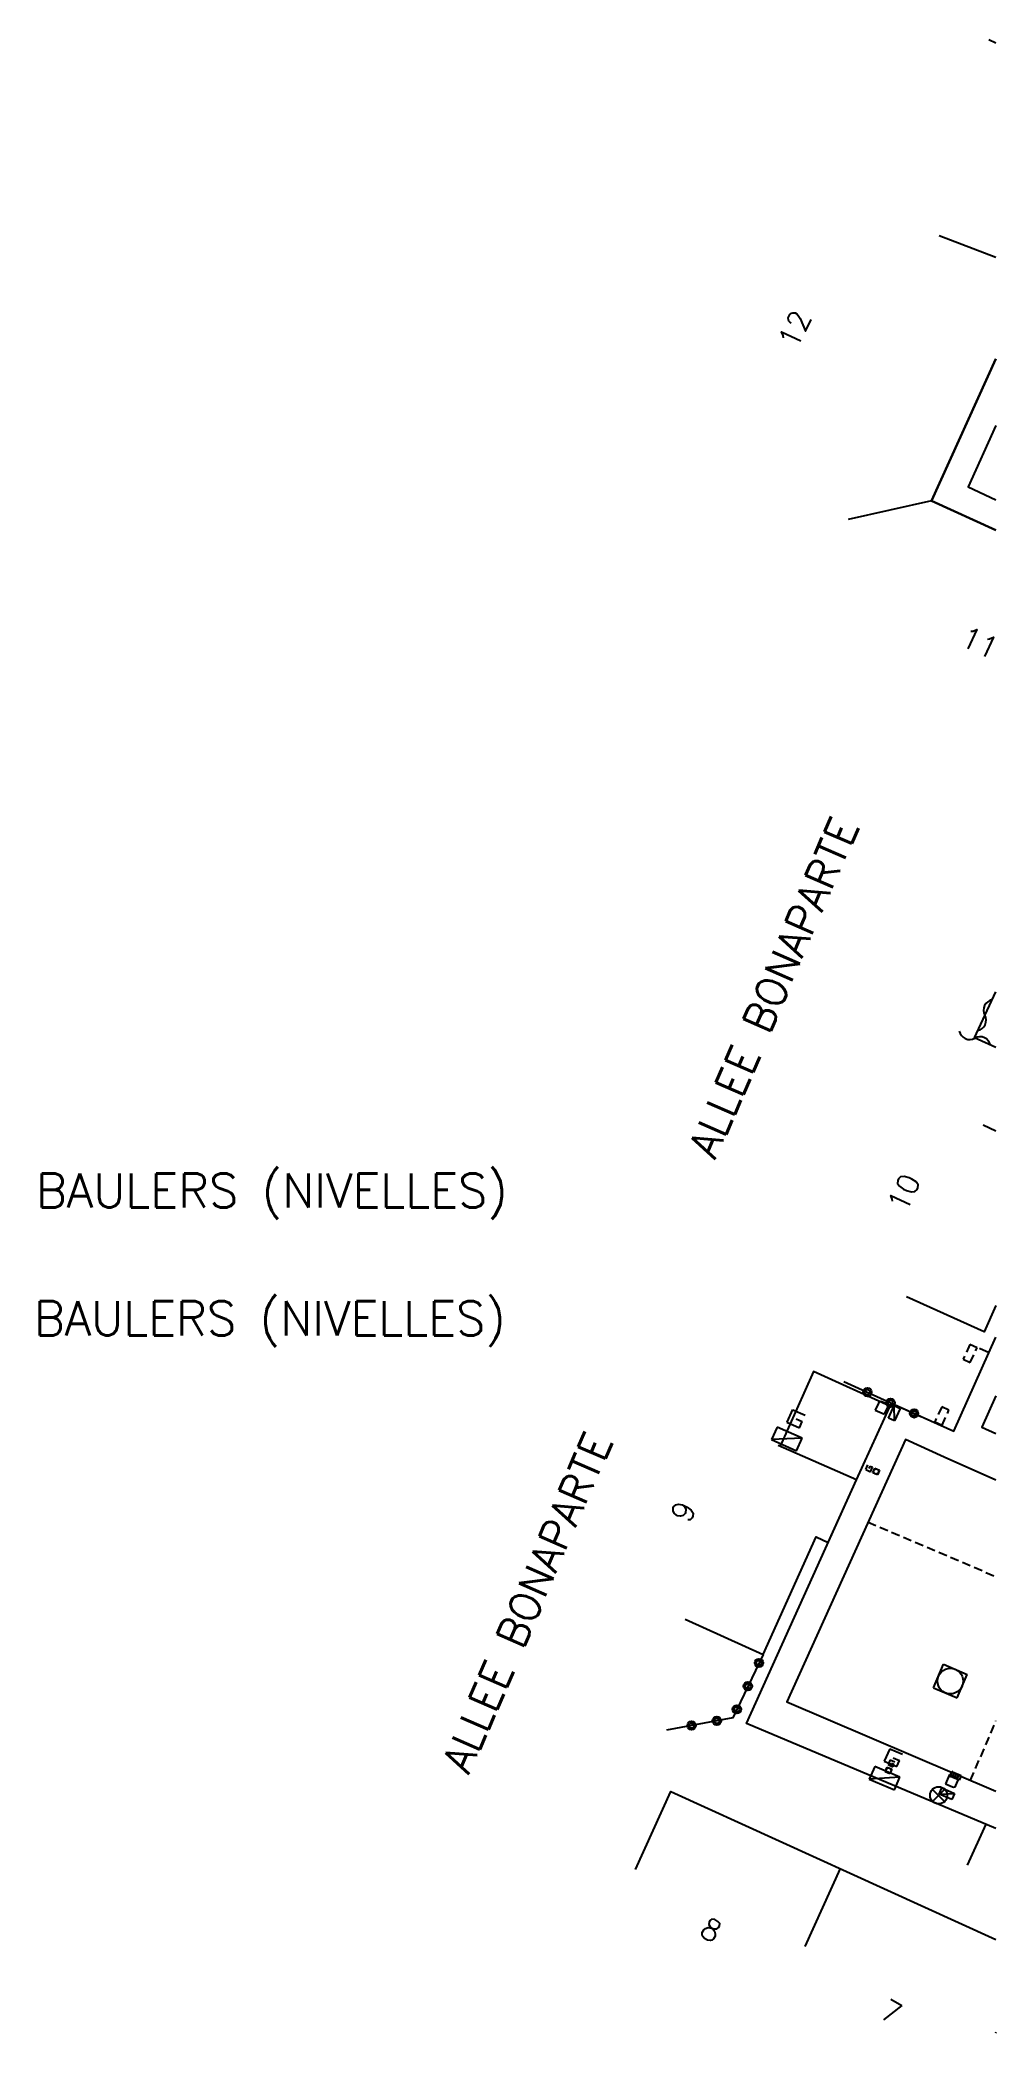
# Model space of a CAD drawing. Header units: millimetres. Extents: x 147000 to 148000, y 144261 to 145000.
# Drawn here: x 147944.1 to 148000, y 144704.2 to 144820.8 of the extents above; entities that cross this region are included whole.
import ezdxf
from ezdxf.enums import TextEntityAlignment as Align

# ---------------------------------------------------------------- set-up
doc = ezdxf.new("R2010")
doc.units = ezdxf.units.MM
doc.linetypes.add('DASHED', pattern=[0.75, 0.5, -0.25])
doc.layers.get('0').update_dxf_attribs({"linetype": 'CONTINUOUS'})
for name, color, linetype in [('W0001', 6, 'DASHED'), ('W0006', 2, 'CONTINUOUS'), ('W0008', 7, 'CONTINUOUS'), ('W0014', 7, 'CONTINUOUS'), ('W0017', 7, 'CONTINUOUS'), ('W0100', 7, 'CONTINUOUS'), ('W0112', 1, 'DASHED'), ('W0310', 3, 'CONTINUOUS'), ('W0322', 7, 'CONTINUOUS'), ('W0400', 7, 'CONTINUOUS'), ('W0420', 7, 'CONTINUOUS'), ('W0425', 7, 'CONTINUOUS'), ('W0432', 7, 'CONTINUOUS'), ('W0438', 7, 'CONTINUOUS'), ('W0469', 7, 'CONTINUOUS'), ('W0980', 7, 'CONTINUOUS'), ('W0989', 7, 'CONTINUOUS'), ('W0991', 7, 'CONTINUOUS'), ('W1102', 7, 'CONTINUOUS')]:
    doc.layers.add(name, color=color, linetype=linetype)
doc.styles.get("Standard").update_dxf_attribs({"font": 'romans.shx', "width": 0.85})

msp = doc.modelspace()

# ---------------------------------------------------------------- texts
at = {"layer": 'W0980'}
for p in [(147943.85, 144753.49), (147943.73, 144746.02)]:
    msp.add_text('BAULERS (NIVELLES)', height=2, dxfattribs=at).set_placement(p, align=Align.MIDDLE_LEFT)
at = {"layer": 'W0989'}
for p in [(147982.76, 144755.6), (147968.35, 144719.65)]:
    msp.add_text('ALLEE BONAPARTE', height=1.75, rotation=66.6, dxfattribs=at).set_placement(p, align=Align.MIDDLE_LEFT)
at = {"layer": 'W0991'}
for s, rotation, p in [('12', 64.8, (147988.8, 144803.59)), ('11', 334.8, (147998.79, 144784.95)), ('10', 64.8, (147995.18, 144753.11)), ('9', 64.8, (147982.28, 144734.46)), ('8', 331.2, (147983.04, 144709.72)), ('7', 331.2, (147993.57, 144704.94))]:
    msp.add_text(s, height=1.25, rotation=rotation, dxfattribs=at).set_placement(p, align=Align.CENTER)

# ---------------------------------------------------------------- blocks, each defined once
blk = doc.blocks.new('T469')
at = {"color": 0, "linetype": 'Continuous', "flags": 128}
for points in [[(-0.35, 0.35), (0.35, -0.35)], [(-0.35, -0.35), (0.35, 0.35)]]:
    blk.add_lwpolyline(points, dxfattribs=at)
at = {"color": 0, "linetype": 'Continuous'}
blk.add_circle((0, 0), 0.5, dxfattribs=at)
blk = doc.blocks.new('T432')
at = {"flags": 128}
for points in [[(-0.4, 2.1), (-0.4, 1.3)], [(-0.4, 1.3), (0.4, 1.3)], [(-0.39, 2.1), (0.41, 2.1)], [(0, 1.7), (0.4, 1.7)], [(0.4, 1.3), (0.4, 1.7)], [(0.8, 0.8), (-0.8, 0.8)], [(-0.8, 0.8), (-0.8, 0)], [(0.8, 0.8), (-0.8, 0)], [(-0.8, 0), (0.8, 0)], [(0.8, 0), (0.8, 0.8)]]:
    blk.add_lwpolyline(points, dxfattribs=at)
blk = doc.blocks.new('T425')
for p, q in [((-0.15, 0.6), (0.15, 0.6)), ((-0.15, 0.6), (-0.15, 0.3)), ((-0.15, 0.3), (0.15, 0.3)), ((-0.15, 0.15), (0.15, 0.15)), ((-0.15, -0.15), (-0.15, 0.15)), ((0, 0.45), (0.15, 0.45)), ((0.15, 0.45), (0.15, 0.3)), ((0.15, 0.15), (0.15, -0.15)), ((0.15, -0.15), (-0.15, -0.15))]:
    blk.add_line(p, q)
blk.add_ellipse((0, 0), major_axis=(-0.106, 0.106), ratio=1, start_param=3.926991, end_param=10.210176)
blk = doc.blocks.new('T400')
for p, q in [((-0.15, 0.3), (0.15, 0.3)), ((-0.15, -0.25), (-0.15, 0.3)), ((-0.15, 0.15), (0.15, 0.15)), ((-0.15, 0), (0.15, 0)), ((0.15, 0.3), (0.15, -0.25)), ((-0.15, -0.15), (0.15, -0.15)), ((-0.15, -0.25), (-0.15, -0.3)), ((-0.15, -0.3), (0.15, -0.3)), ((0.15, -0.3), (0.15, -0.25))]:
    blk.add_line(p, q)
blk = doc.blocks.new('T438')
for p, q in [((-0.4, 0.2), (0.4, 0.2)), ((-0.4, -0.2), (-0.4, 0.2)), ((0.15, 1.1), (-0.3, 1.1)), ((-0.3, 1.1), (-0.3, 0.5)), ((-0.3, 0.5), (0.15, 0.5)), ((0.3, 0.65), (0.3, 0.95)), ((0.4, 0.2), (0.4, -0.2))]:
    blk.add_line(p, q)
at = {"flags": 128}
for points in [[(-0.4, -0.2), (0.4, 0.2)], [(0.4, -0.2), (-0.4, -0.2)]]:
    blk.add_lwpolyline(points, dxfattribs=at)
for centre, major_axis, start_param, end_param in [((0.15, 0.95), (0.106, -0.106), 0.785398, 2.356194), ((0.15, 0.65), (0.106, 0.106), 3.926991, 5.497787)]:
    blk.add_ellipse(centre, major_axis=major_axis, ratio=1, start_param=start_param, end_param=end_param)
blk = doc.blocks.new('T420')
for p, q in [((0.75, 0.75), (-0.75, 0.75)), ((-0.75, 0.75), (-0.75, -0.75)), ((0.75, 0.75), (0.75, -0.75)), ((0.75, -0.75), (-0.75, -0.75))]:
    blk.add_line(p, q)
blk.add_ellipse((0, 0), major_axis=(-0.53, 0.53), ratio=1, start_param=3.926991, end_param=10.210176)
blk = doc.blocks.new('t310o')
at = {"color": 0, "linetype": 'Continuous'}
for centre, start, end in [((-0.5, 0.38), 216.8699, 323.1304), ((0.5, -0.37), 36.8699, 143.1303)]:
    blk.add_arc(centre, 0.625, start, end, dxfattribs=at)
blk = doc.blocks.new('t322o')
at = {"color": 0, "linetype": 'Continuous'}
for radius in [0.25, 0.15]:
    blk.add_circle((0, 0), radius, dxfattribs=at)

# ---------------------------------------------------------------- linework, layer by layer
at = {"layer": 'W0001'}
for points in [[(147992.52, 144734.11), (148000, 144730.92)], [(147998.52, 144719.01), (148000, 144722.48)]]:
    msp.add_lwpolyline(points, dxfattribs=at)
at = {"layer": 'W0006'}
for points in [[(147993.8, 144740.89), (147989.33, 144742.91), (147987.37, 144738.54)], [(148000, 144741.48), (147999.17, 144739.66), (148000, 144739.29)]]:
    msp.add_lwpolyline(points, dxfattribs=at)
at = {"layer": 'W0008'}
for points in [[(148000, 144798.21), (147998.37, 144794.62), (148000, 144793.87)], [(148000, 144736.56), (147996.98, 144737.9), (147994.71, 144738.94), (147987.76, 144723.6), (148000, 144718.38)]]:
    msp.add_lwpolyline(points, dxfattribs=at)
at = {"layer": 'W0014'}
for points in [[(148000, 144792.1), (147996.24, 144793.81), (148000, 144802.1)], [(148000, 144716.19), (147985.41, 144722.33), (147991.84, 144736.58), (147993.9, 144741.05), (147997.54, 144739.43), (148000, 144744.92)]]:
    msp.add_lwpolyline(points, dxfattribs=at)
at = {"layer": 'W0017'}
for points in [[(147999.6, 144744), (147999.04, 144744.25)], [(147999.41, 144716.44), (147998.32, 144714.04)]]:
    msp.add_lwpolyline(points, dxfattribs=at)
at = {"layer": 'W0100'}
for points in [[(148000, 144820.56), (147999.58, 144820.76)], [(147996.69, 144809.31), (148000, 144808.05)], [(148000, 144802.1), (147996.24, 144793.81), (147996.24, 144793.81), (148000, 144792.09)], [(147999.26, 144757.32), (148000, 144756.98)], [(148000, 144746.76), (147999.31, 144745.23), (147994.76, 144747.28)], [(147981.82, 144728.43), (147986.38, 144726.37), (147989.49, 144733.24), (147990.19, 144732.92), (147991.84, 144736.58), (147987.26, 144738.58)], [(147978.91, 144713.79), (147980.98, 144718.35), (148000, 144709.71)], [(148000, 144704.28), (147999.98, 144704.23)]]:
    msp.add_lwpolyline(points, dxfattribs=at)
at = {"layer": 'W0112'}
for points in [[(147998.09, 144743.63), (147998.5, 144743.43), (147998.9, 144744.3), (147998.48, 144744.49)], [(147996.42, 144739.97), (147996.86, 144739.77), (147997.24, 144740.64), (147996.83, 144740.84)]]:
    msp.add_lwpolyline(points, close=True, dxfattribs=at)
at = {"layer": 'W0310'}
msp.add_lwpolyline([(148000, 144761.85), (147998.74, 144762.41), (148000, 144765.1)], dxfattribs=at)
at = {"layer": 'W0322'}
for points in [[(147991.11, 144742.32), (147995.61, 144740.28)], [(147986.38, 144726.37), (147984.61, 144722.66), (147980.73, 144721.94)]]:
    msp.add_lwpolyline(points, dxfattribs=at)
at = {"layer": 'W1102'}
for points in [[(147996.24, 144793.81), (147991.35, 144792.72)], [(147990.88, 144713.85), (147988.82, 144709.3)]]:
    msp.add_lwpolyline(points, dxfattribs=at)

# ---------------------------------------------------------------- block references
at = {"layer": 'W0310'}
for p, rotation in [((147999.36, 144763.74), 64.9122696730983), ((147998.77, 144762.4), 156.0369060649268)]:
    msp.add_blockref('t310o', p, dxfattribs=dict(at, rotation=rotation))
at = {"layer": 'W0322'}
for p, rotation in [((147992.48, 144741.7), 335.6602440256401), ((147993.84, 144741.08), 335.6602440256401), ((147995.21, 144740.46), 335.6602440256401), ((147986.14, 144725.87), 244.4314596372089), ((147985.49, 144724.52), 244.4314596372089), ((147983.68, 144722.49), 190.6332766835634), ((147984.85, 144723.16), 244.4314596372089), ((147982.2, 144722.21), 190.6332766835634)]:
    msp.add_blockref('t322o', p, dxfattribs=dict(at, rotation=rotation))
at = {"layer": 'W0400', "rotation": 246.89529}
msp.add_blockref('T400', (147997.64, 144719.27), dxfattribs=at)
at = {"layer": 'W0420', "rotation": 156.8952869272474}
msp.add_blockref('T420', (147997.33, 144724.81), dxfattribs=at)
at = {"layer": 'W0425'}
for p, rotation in [((147992.99, 144737.06), 65.65396074608789), ((147993.72, 144719.59), 336.8952869273544)]:
    msp.add_blockref('T425', p, dxfattribs=dict(at, rotation=rotation))
at = {"layer": 'W0432'}
for p, rotation in [((147987.61, 144738.6), 335.81502), ((147993.33, 144718.77), 336.8952869273544)]:
    msp.add_blockref('T432', p, dxfattribs=dict(at, rotation=rotation))
at = {"layer": 'W0438'}
for p, rotation in [((147994.06, 144740.47), 65.32090853916445), ((147997.13, 144718.22), 336.8952869273544)]:
    msp.add_blockref('T438', p, dxfattribs=dict(at, rotation=rotation))
at = {"layer": 'W0469'}
msp.add_blockref('T469', (147996.65, 144718.13), dxfattribs=at)

msp.set_redraw_order([(e.dxf.handle, doc.entitydb.next_handle()) for e in msp.query("TEXT MTEXT ATTDEF DIMENSION ARC_DIMENSION")])  # texts and dimensions are drawn at this point

doc.saveas('drawing.dxf')
